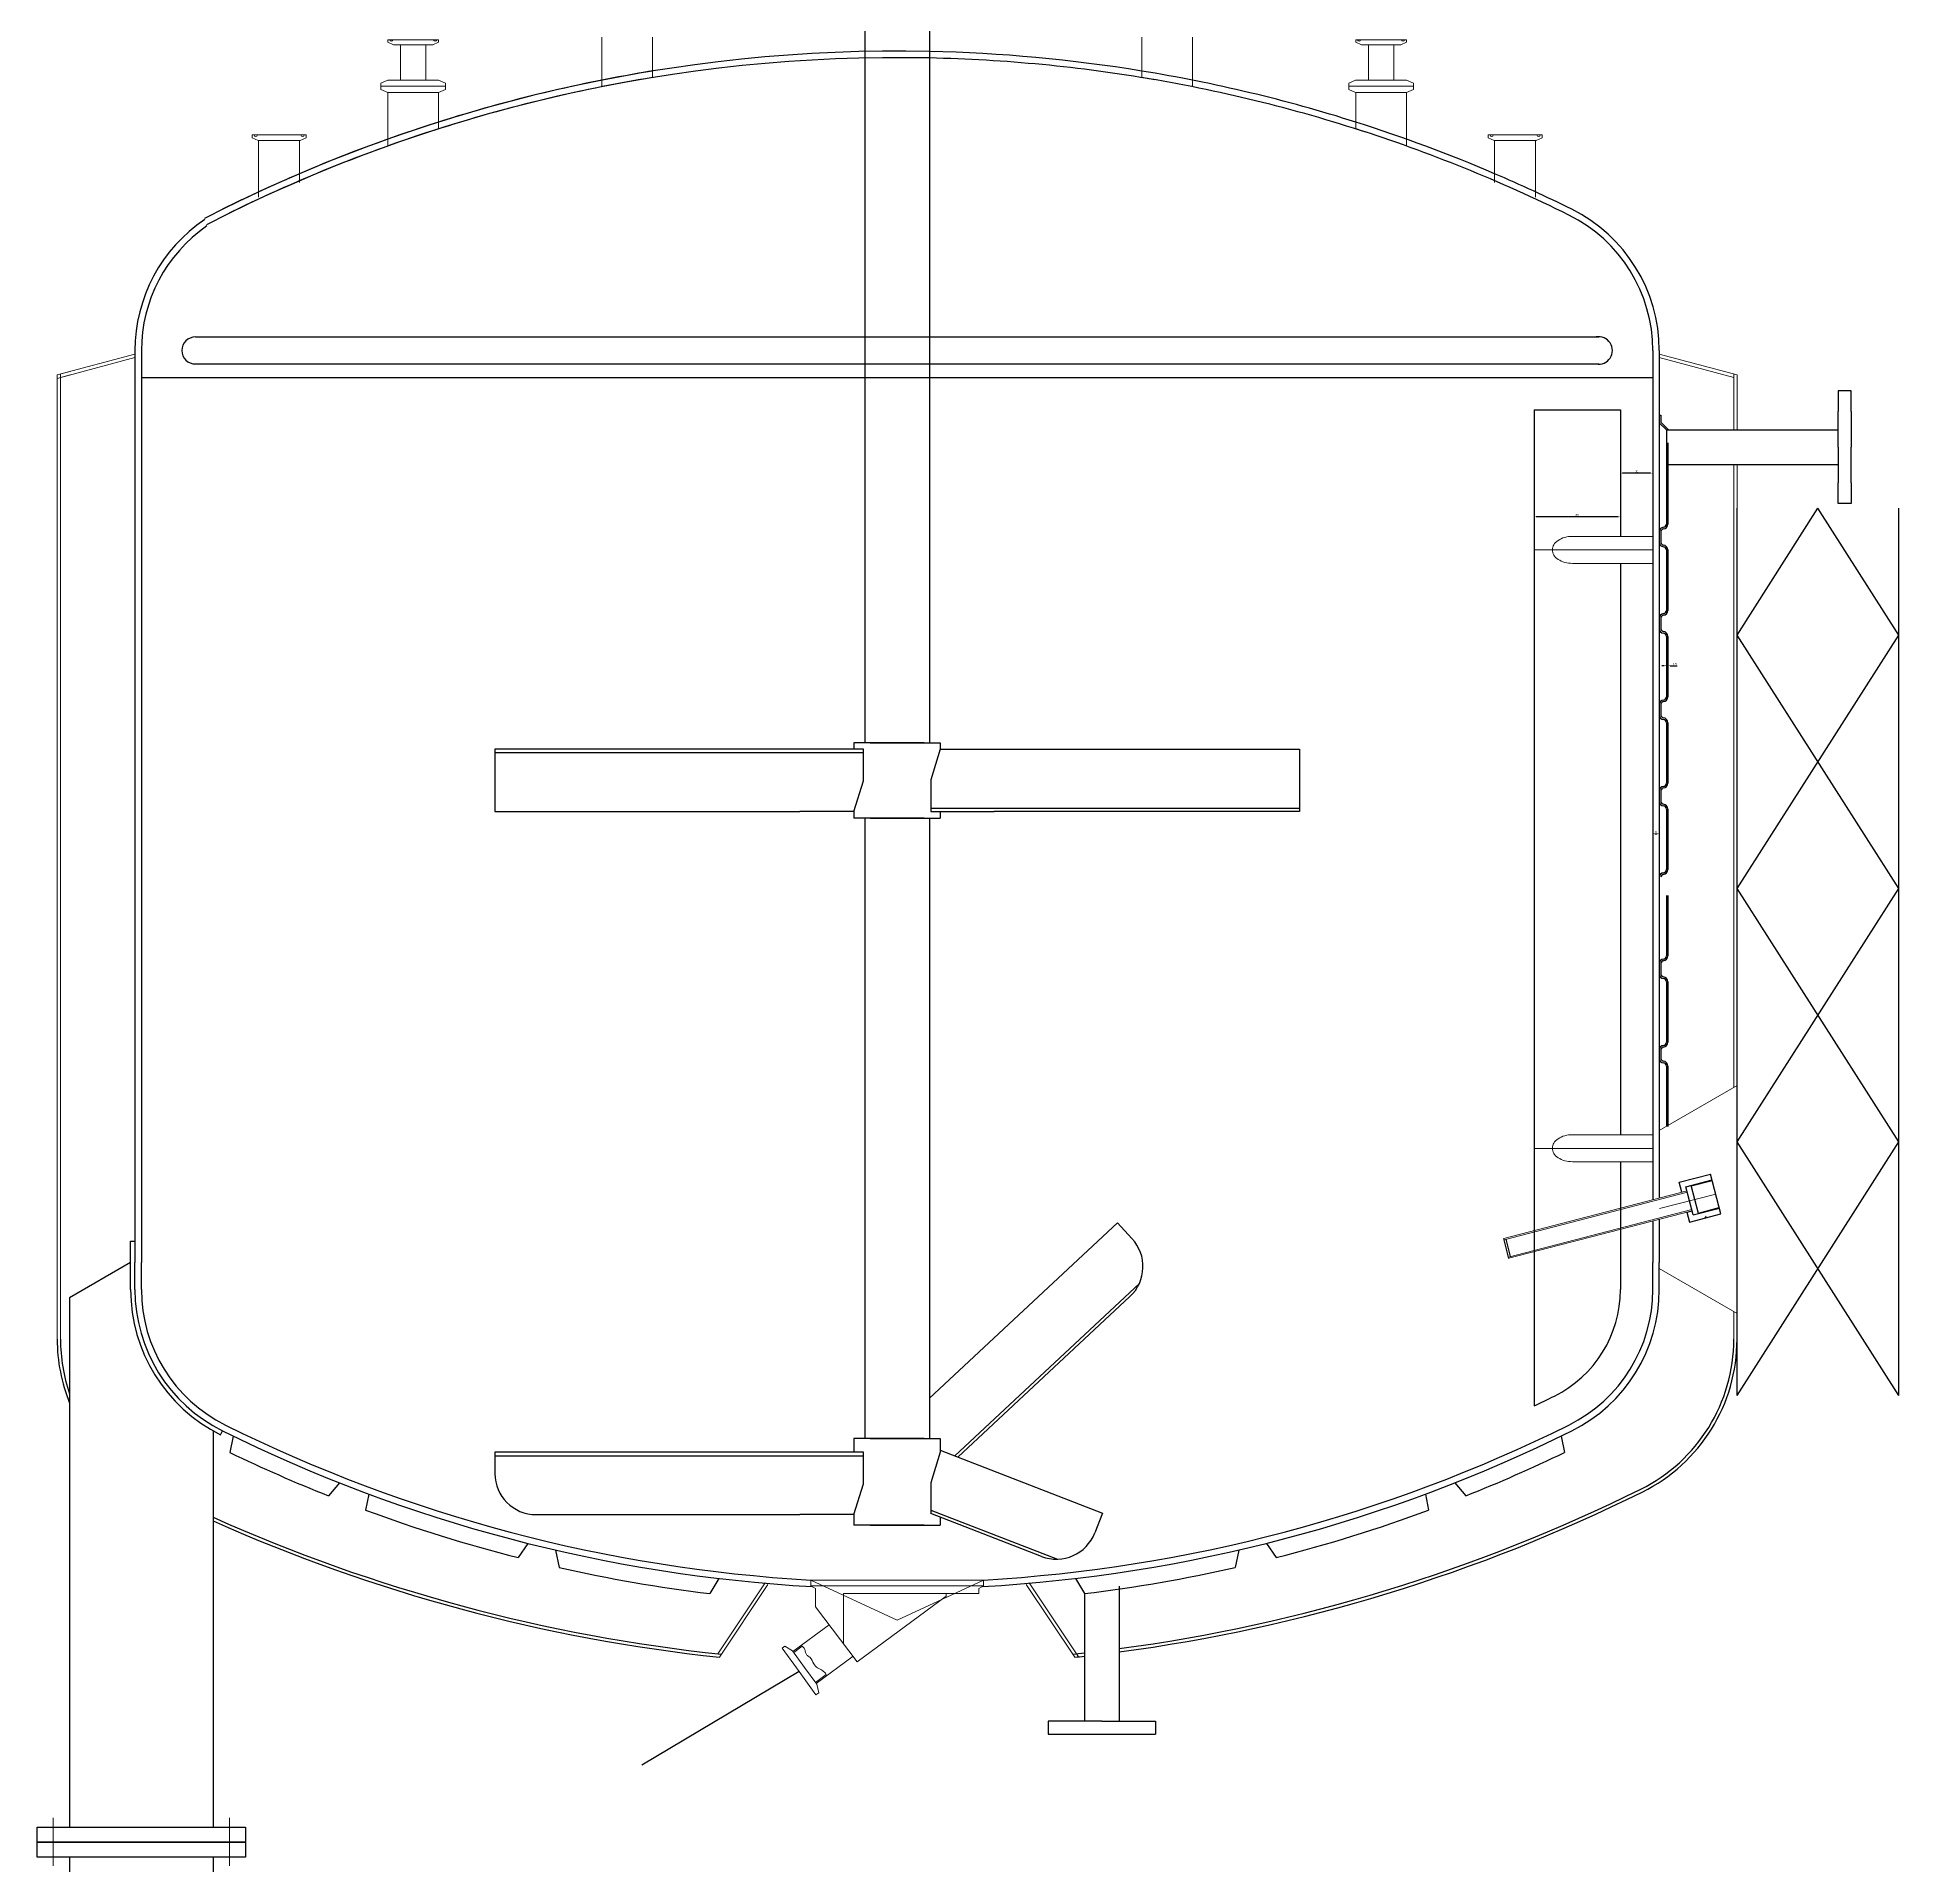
# Model space of a CAD drawing. Extents: x 3128319 to 3130044, y -520700 to -516750.
# Drawn here: x 3128319 to 3130044, y -520150 to -518456 of the extents above; entities that cross this region are included whole.
import ezdxf

# ---------------------------------------------------------------- set-up
doc = ezdxf.new("R2010")
doc.units = 0
doc.header["$LTSCALE"] = 1000
for name, pattern in [('ACAD_ISO02W100', [15, 12, -3]), ('CENTER', [2, 1.25, -0.25, 0.25, -0.25]), ('CENTER2', [28.575, 19.05, -3.175, 3.175, -3.175])]:
    doc.linetypes.add(name, pattern=pattern)
for name, color, linetype, lineweight in [('1', 1, 'CENTER', 9), ('CAXA0', 7, 'Continuous', 70), ('CC', 7, 'Continuous', 13), ('CONSTRUCTION', 1, 'Continuous', 15), ('ST', 3, 'Continuous', 13), ('ST1', 9, 'Continuous', 13), ('XT', 4, 'ACAD_ISO02W100', 13), ('ZX', 6, 'CENTER2', 13), ('图层1', 1, 'Continuous', 15)]:
    doc.layers.add(name, color=color, linetype=linetype, lineweight=lineweight)
doc.layers.add('1轮廓实线层', color=7, linetype='Continuous')
doc.layers.add('wlx', color=4, linetype='Continuous')
doc.dimstyles.new('ISO-25', dxfattribs={"dimtxt": 2.5, "dimasz": 2.5, "dimexe": 1.25, "dimexo": 0.625, "dimtad": 1, "dimdsep": 46, "dimtxsty": 'Standard', "dimcen": 2.5, "dimadec": 0, "dimazin": 0, "dimtfac": 1, "dimtmove": 0, "dimatfit": 3, "dimfxl": 1, "dimarcsym": 0})

# ---------------------------------------------------------------- blocks, each defined once
blk = doc.blocks.new('*D4')
at = {"color": 0, "lineweight": -2}
for p, q in [((3129826.3, -519038.8), (3129824.3, -519038.8)), ((3129828.3, -519038.8), (3129828.3, -519038.3)), ((3129828.3, -519038.8), (3129829.8, -519038.8)), ((3129829.8, -519038.8), (3129829.8, -519038.3)), ((3129831.8, -519038.8), (3129838.4, -519038.8))]:
    blk.add_line(p, q, dxfattribs=at)
at = {"color": 0}
for points in [[(3129826.3, -519038.4), (3129826.3, -519039.1), (3129828.3, -519038.8)], [(3129831.8, -519038.4), (3129831.8, -519039.1), (3129829.8, -519038.8)]]:
    blk.add_solid(points, dxfattribs=at)
at = {"layer": 'DEFPOINTS', "color": 0}
for p in [(3129828.3, -519039.4), (3129829.8, -519038.8), (3129829.8, -519039.4)]:
    blk.add_point(p, dxfattribs=at)
at = {"color": 0, "insert": (3129836.1, -519037.1), "char_height": 2, "attachment_point": 5}
blk.add_mtext('1.5', dxfattribs=at)
blk = doc.blocks.new('*D3')
at = {"color": 0, "lineweight": -2}
for p, q in [((3129705.8, -518900.2), (3129705.8, -518901.2)), ((3129783.8, -518900.7), (3129707.8, -518900.7)), ((3129785.8, -518900.2), (3129785.8, -518901.2))]:
    blk.add_line(p, q, dxfattribs=at)
at = {"color": 0}
for points in [[(3129707.8, -518900.4), (3129707.8, -518901.1), (3129705.8, -518900.7)], [(3129783.8, -518900.4), (3129783.8, -518901.1), (3129785.8, -518900.7)]]:
    blk.add_solid(points, dxfattribs=at)
at = {"layer": 'DEFPOINTS', "color": 0}
for p in [(3129705.8, -518899.6), (3129705.8, -518900.7), (3129785.8, -518899.6)]:
    blk.add_point(p, dxfattribs=at)
at = {"color": 0, "insert": (3129745.8, -518899.1), "char_height": 2, "attachment_point": 5}
blk.add_mtext('80', dxfattribs=at)
blk = doc.blocks.new('*D2')
at = {"color": 0, "lineweight": -2}
for p, q in [((3129785.8, -518842.3), (3129785.8, -518860.7)), ((3129815.8, -518842.3), (3129815.8, -518860.7)), ((3129813.8, -518860.2), (3129787.8, -518860.2))]:
    blk.add_line(p, q, dxfattribs=at)
at = {"color": 0}
for points in [[(3129787.8, -518859.9), (3129787.8, -518860.6), (3129785.8, -518860.2)], [(3129813.8, -518859.9), (3129813.8, -518860.6), (3129815.8, -518860.2)]]:
    blk.add_solid(points, dxfattribs=at)
at = {"layer": 'DEFPOINTS', "color": 0}
for p in [(3129785.8, -518841.6), (3129815.8, -518841.6), (3129785.8, -518860.2)]:
    blk.add_point(p, dxfattribs=at)
at = {"color": 0, "insert": (3129800.8, -518858.6), "char_height": 2, "attachment_point": 5}
blk.add_mtext('30', dxfattribs=at)
blk = doc.blocks.new('*D1')
at = {"color": 0, "lineweight": -2}
for p, q in [((3129815.8, -519193.7), (3129815.8, -519193.8)), ((3129817.8, -519194.3), (3129819.8, -519194.3)), ((3129821.8, -519193.7), (3129821.8, -519193.8))]:
    blk.add_line(p, q, dxfattribs=at)
at = {"color": 0}
for points in [[(3129817.8, -519194), (3129817.8, -519194.7), (3129815.8, -519194.3)], [(3129819.8, -519194), (3129819.8, -519194.7), (3129821.8, -519194.3)]]:
    blk.add_solid(points, dxfattribs=at)
at = {"layer": 'DEFPOINTS', "color": 0}
for p in [(3129815.8, -519194.3), (3129821.8, -519194.3), (3129821.8, -519194.3)]:
    blk.add_point(p, dxfattribs=at)
at = {"color": 0, "insert": (3129818.8, -519192.7), "char_height": 2, "attachment_point": 5}
blk.add_mtext('6', dxfattribs=at)
blk = doc.blocks.new('bbw')
at = {"color": 3, "linetype": 'Continuous'}
for p, q in [((0, -399.1), (0, 422.7)), ((149.8, -399.1), (149.8, 422.7))]:
    blk.add_line(p, q, dxfattribs=at)
at = {"color": 3}
for p, q in [((0, 305.3), (74.9, 422.7)), ((149.8, 305.3), (74.9, 422.7)), ((0, 70.5), (149.8, 305.3)), ((149.8, 70.5), (0, 305.3)), ((0, -164.3), (149.8, 70.5)), ((149.8, -164.3), (0, 70.5)), ((0, -399.1), (149.8, -164.3)), ((149.8, -399.1), (0, -164.3))]:
    blk.add_line(p, q, dxfattribs=at)

msp = doc.modelspace()

# ---------------------------------------------------------------- linework, layer by layer
for p, q in [((3129085.83, -517347.893), (3129085.83, -518661.29)), ((3129145.831, -517348.332), (3129145.831, -518661.185)), ((3129085.83, -518661.29), (3129085.83, -519109.956)), ((3129145.831, -518661.185), (3129145.831, -519109.956)), ((3129075.831, -519109.956), (3129075.831, -519115.832)), ((3129155.831, -519109.956), (3129155.831, -519115.832)), ((3129075.831, -519173.653), (3129075.831, -519179.956)), ((3129085.83, -519179.956), (3129085.83, -519754.688)), ((3129145.831, -519179.956), (3129145.831, -519754.688)), ((3129155.831, -519173.653), (3129155.831, -519179.956)), ((3129075.831, -519754.688), (3129075.831, -519767.223)), ((3129155.831, -519754.688), (3129155.831, -519767.223)), ((3129075.831, -519825.045), (3129075.831, -519834.688)), ((3129155.831, -519827.397), (3129155.831, -519834.688))]:
    msp.add_line(p, q)
at = {"lineweight": 15}
for p, q in [((3128524.4, -518551.981), (3128524.4, -518604.63)), ((3128562.4, -518551.981), (3128562.4, -518591.143)), ((3129669.262, -518551.981), (3129669.262, -518591.143)), ((3129707.262, -518551.981), (3129707.262, -518604.63)), ((3129741.509, -518918.851), (3129815.831, -518918.851)), ((3129741.509, -518943.851), (3129815.831, -518943.851)), ((3129821.831, -519469.092), (3129893.831, -519427.523)), ((3129741.509, -519473.128), (3129815.831, -519473.128)), ((3129741.509, -519498.128), (3129815.831, -519498.128)), ((3129864.017, -519550.321), (3129865.077, -519548.484)), ((3129821.831, -519597.205), (3129893.831, -519638.774))]:
    msp.add_line(p, q, dxfattribs=at)
at = {"ltscale": 10}
for p, q in [((3128465.831, -518734.132), (3129765.831, -518734.132)), ((3128409.831, -518746.632), (3128409.831, -518806.632)), ((3128409.831, -518746.632), (3128409.831, -518771.632)), ((3128415.831, -518746.632), (3128415.831, -518813.132)), ((3128415.831, -518746.632), (3128415.831, -518771.632)), ((3129815.831, -518746.632), (3129815.831, -519533.364)), ((3129815.831, -518746.632), (3129815.831, -518771.632)), ((3129821.831, -518746.632), (3129821.831, -519531.808)), ((3129821.831, -518746.632), (3129821.831, -518771.632)), ((3128465.831, -518759.132), (3129765.831, -518759.132)), ((3128415.831, -518771.632), (3129815.831, -518771.632)), ((3129705.831, -518801.632), (3129705.831, -519724.362)), ((3129705.831, -518801.632), (3129785.831, -518801.632)), ((3129785.831, -518801.632), (3129785.831, -518918.851)), ((3128409.831, -518806.632), (3128409.831, -519591.632)), ((3128415.831, -518813.132), (3128415.831, -519591.632)), ((3129785.831, -518943.851), (3129785.831, -519473.128)), ((3129140.832, -519109.956), (3129075.831, -519109.956)), ((3129090.83, -519109.956), (3129155.831, -519109.956)), ((3128743.226, -519115.832), (3128743.226, -519173.653)), ((3129025.831, -519115.832), (3128743.226, -519115.832)), ((3129025.831, -519119.414), (3128743.226, -519119.414)), ((3129084.706, -519115.832), (3129025.831, -519115.832)), ((3129084.706, -519119.414), (3129025.831, -519119.414)), ((3129084.706, -519145.137), (3129084.706, -519115.832)), ((3129155.831, -519115.832), (3129146.955, -519144.348)), ((3129155.831, -519115.832), (3129205.831, -519115.832)), ((3129205.831, -519115.832), (3129488.436, -519115.832)), ((3129488.436, -519115.832), (3129488.436, -519173.653)), ((3129075.831, -519173.653), (3129084.706, -519145.137)), ((3129146.955, -519144.348), (3129146.955, -519173.653)), ((3128743.226, -519173.653), (3129025.831, -519173.653)), ((3129075.831, -519173.653), (3129025.831, -519173.653)), ((3129140.832, -519179.956), (3129075.831, -519179.956)), ((3129090.83, -519179.956), (3129155.831, -519179.956)), ((3129146.955, -519170.73), (3129205.831, -519170.73)), ((3129146.955, -519173.653), (3129205.831, -519173.653)), ((3129205.831, -519170.73), (3129488.436, -519170.73)), ((3129488.436, -519173.653), (3129205.831, -519173.653)), ((3129785.831, -519498.128), (3129785.831, -519616.632)), ((3129145.831, -519717.235), (3129319.888, -519554.853)), ((3129815.831, -519552.992), (3129815.831, -519591.632)), ((3129821.831, -519551.436), (3129821.831, -519591.632)), ((3128405.831, -519571.632), (3128409.831, -519571.632)), ((3128405.831, -519591.632), (3128405.831, -519571.632)), ((3128405.831, -519591.632), (3128405.831, -519571.632)), ((3128405.831, -519591.632), (3128349.331, -519624.252)), ((3128405.831, -519616.632), (3128405.831, -519591.632)), ((3128409.831, -519616.632), (3128409.831, -519591.632)), ((3128415.831, -519616.632), (3128415.831, -519591.632)), ((3129815.831, -519616.632), (3129815.831, -519591.632)), ((3129821.831, -519616.632), (3129821.831, -519591.632)), ((3129169.157, -519770.552), (3129340.181, -519610.999)), ((3128349.331, -519624.252), (3128349.331, -520114.463)), ((3129331.472, -519623.122), (3129172.186, -519771.725)), ((3128482.331, -519747.39), (3128482.331, -520114.463)), ((3128489.164, -519751.003), (3128490.942, -519747.42)), ((3128743.226, -519767.223), (3128743.226, -519786.945)), ((3129025.831, -519767.223), (3128743.226, -519767.223)), ((3129084.706, -519767.223), (3129025.831, -519767.223)), ((3129140.832, -519754.688), (3129075.831, -519754.688)), ((3129084.706, -519796.529), (3129084.706, -519767.223)), ((3129090.83, -519754.688), (3129155.831, -519754.688)), ((3129155.831, -519767.223), (3129146.955, -519795.739)), ((3129155.831, -519765.391), (3129306.047, -519823.56)), ((3129025.831, -519770.805), (3128743.226, -519770.805)), ((3129084.706, -519770.805), (3129025.831, -519770.805)), ((3129075.831, -519825.045), (3129084.706, -519796.529)), ((3129146.955, -519795.739), (3129146.955, -519823.96)), ((3128781.326, -519825.045), (3129025.831, -519825.045)), ((3129075.831, -519825.045), (3129025.831, -519825.045)), ((3129140.832, -519834.688), (3129075.831, -519834.688)), ((3129090.83, -519834.688), (3129155.831, -519834.688)), ((3129146.955, -519820.824), (3129264.344, -519866.281)), ((3129249.639, -519863.722), (3129146.955, -519823.96)), ((3129306.047, -519823.56), (3129298.926, -519841.951)), ((3128319.331, -520114.463), (3128482.331, -520114.463)), ((3128319.331, -520128.463), (3128319.331, -520114.463)), ((3128319.331, -520142.463), (3128319.331, -520128.463)), ((3128319.331, -520128.463), (3128482.331, -520128.463)), ((3128349.331, -520128.463), (3128319.331, -520128.463)), ((3128512.331, -520128.463), (3128349.331, -520128.463)), ((3128482.331, -520114.463), (3128512.331, -520114.463)), ((3128482.331, -520114.463), (3128507.331, -520114.463)), ((3128482.331, -520128.463), (3128512.331, -520128.463)), ((3128512.331, -520114.463), (3128512.331, -520128.463)), ((3128512.331, -520128.463), (3128512.331, -520142.463)), ((3128349.331, -520142.463), (3128319.331, -520142.463)), ((3128349.331, -520142.463), (3128349.331, -520678.402)), ((3128512.331, -520142.463), (3128349.331, -520142.463)), ((3128482.331, -520142.463), (3128482.331, -520678.402))]:
    msp.add_line(p, q, dxfattribs=at)
at = {"color": 1}
for p, q in [((3129999.628, -518783.998), (3129987.628, -518783.998)), ((3129987.628, -518783.998), (3129987.628, -518803.253)), ((3129999.628, -518803.253), (3129999.628, -518783.998)), ((3129987.628, -518836.253), (3129987.628, -518803.253)), ((3129999.628, -518803.253), (3129999.628, -518836.253)), ((3129821.831, -518806.632), (3129823.331, -518806.632)), ((3129821.831, -518813.753), (3129828.331, -518820.253)), ((3129823.331, -518806.632), (3129823.331, -518813.132)), ((3129823.331, -518813.132), (3129829.831, -518819.632)), ((3129828.331, -518820.253), (3129828.331, -518871.432)), ((3129828.331, -518820.253), (3129934.831, -518820.253)), ((3129829.831, -518819.632), (3129829.831, -518820.253)), ((3129829.831, -518819.632), (3129829.831, -518820.253)), ((3129934.831, -518820.253), (3129987.628, -518820.253)), ((3129829.831, -518832.253), (3129829.831, -518907.432)), ((3129987.628, -518836.253), (3129987.628, -518869.253)), ((3129999.628, -518869.253), (3129999.628, -518836.253)), ((3129828.331, -518851.432), (3129828.331, -518907.432)), ((3129828.331, -518852.253), (3129987.628, -518852.253)), ((3129987.628, -518888.508), (3129987.628, -518869.253)), ((3129999.628, -518869.253), (3129999.628, -518888.508)), ((3129999.628, -518888.508), (3129987.628, -518888.508)), ((3129823.331, -518914.414), (3129823.331, -518924.449)), ((3129828.331, -518931.432), (3129828.331, -518987.432)), ((3129829.831, -518931.432), (3129829.831, -518987.432)), ((3129821.831, -518993.43), (3129821.831, -519002.5)), ((3129823.331, -518994.414), (3129823.331, -519004.449)), ((3129828.331, -519011.432), (3129828.331, -519067.432)), ((3129829.831, -519011.432), (3129829.831, -519067.432)), ((3129821.831, -519073.43), (3129821.831, -519082.5)), ((3129823.331, -519074.414), (3129823.331, -519084.449)), ((3129828.331, -519091.432), (3129828.331, -519147.432)), ((3129829.831, -519091.432), (3129829.831, -519147.432)), ((3129821.831, -519153.43), (3129821.831, -519162.5)), ((3129823.331, -519154.414), (3129823.331, -519164.449)), ((3129828.331, -519171.432), (3129828.331, -519227.432)), ((3129829.831, -519171.432), (3129829.831, -519227.432)), ((3129821.831, -519233.43), (3129821.831, -519242.5)), ((3129828.331, -519251.432), (3129828.331, -519307.432)), ((3129829.831, -519251.432), (3129829.831, -519307.432)), ((3129821.831, -519313.43), (3129821.831, -519322.5)), ((3129823.331, -519314.414), (3129823.331, -519324.449)), ((3129828.331, -519331.432), (3129828.331, -519387.432)), ((3129829.831, -519331.432), (3129829.831, -519387.432)), ((3129821.831, -519393.43), (3129821.831, -519402.5)), ((3129823.331, -519394.414), (3129823.331, -519402.5)), ((3129828.331, -519409.482), (3129828.331, -519465.482)), ((3129829.831, -519409.482), (3129829.831, -519465.482)), ((3129289.416, -519898.274), (3129289.416, -520006.15)), ((3129321.416, -519891.248), (3129321.416, -520016.353)), ((3129289.416, -519961.15), (3129289.416, -520016.353)), ((3129255.758, -520016.353), (3129255.758, -520028.353)), ((3129272.416, -520016.353), (3129255.758, -520016.353)), ((3129305.416, -520016.353), (3129272.416, -520016.353)), ((3129305.416, -520016.353), (3129338.416, -520016.353)), ((3129338.416, -520016.353), (3129355.074, -520016.353)), ((3129355.074, -520016.353), (3129355.074, -520028.353)), ((3129255.758, -520028.353), (3129272.416, -520028.353)), ((3129272.416, -520028.353), (3129355.074, -520028.353))]:
    msp.add_line(p, q, dxfattribs=at)
at = {"color": 7}
for p, q in [((3129840.247, -519517.217), (3129869.286, -519509.686)), ((3129878.826, -519546.469), (3129869.286, -519509.686)), ((3129842.632, -519526.413), (3129840.247, -519517.217)), ((3129846.467, -519521.286), (3129870.667, -519515.01)), ((3129846.467, -519521.286), (3129870.667, -519515.01)), ((3129853.245, -519547.421), (3129846.467, -519521.286)), ((3129858.085, -519546.166), (3129851.307, -519520.031)), ((3129851.433, -519520.515), (3129870.792, -519515.494)), ((3129851.433, -519520.515), (3129870.792, -519515.494)), ((3129847.401, -519544.805), (3129852.241, -519543.549)), ((3129853.245, -519547.421), (3129877.445, -519541.145)), ((3129857.96, -519545.682), (3129877.319, -519540.661)), ((3129847.401, -519544.805), (3129849.786, -519554)), ((3129849.786, -519554), (3129878.826, -519546.469))]:
    msp.add_line(p, q, dxfattribs=at)
at = {"linetype": 'Continuous', "lineweight": 15}
for p, q in [((3129847.471, -519525.158), (3129677.656, -519569.199)), ((3129847.773, -519526.319), (3129677.957, -519570.36)), ((3129851.94, -519542.388), (3129682.124, -519586.429)), ((3129852.241, -519543.549), (3129682.426, -519587.59))]:
    msp.add_line(p, q, dxfattribs=at)
at = {"color": 1, "ltscale": 10}
for p, q in [((3128500.755, -519752.241), (3128497.699, -519767.429)), ((3129730.907, -519752.241), (3129733.963, -519767.429)), ((3128599.29, -519795.594), (3128589.017, -519807.654)), ((3129632.372, -519795.594), (3129642.645, -519807.654)), ((3128626.537, -519806.031), (3128623.54, -519820.917)), ((3129605.124, -519806.031), (3129608.121, -519820.917)), ((3128773.711, -519851.657), (3128764.854, -519864.889)), ((3129457.95, -519851.657), (3129466.807, -519864.889)), ((3128799.405, -519857.847), (3128802.631, -519873.97)), ((3129432.257, -519857.847), (3129429.03, -519873.97)), ((3128950.743, -519884.19), (3128942.246, -519898.274)), ((3129280.919, -519884.19), (3129289.416, -519898.274))]:
    msp.add_line(p, q, dxfattribs=at)
at = {"ltscale": 10}
for centre, radius, start, end in [((3129115.831, -519875.348), 1406, 88.77738, 117.15173), ((3129115.831, -519875.348), 1400, 88.772139, 117.19206), ((3129115.831, -519875.348), 1406, 80.726942, 88.77738), ((3129115.831, -519875.348), 1406, 99.273058, 107.586602), ((3129115.831, -519875.348), 1400, 80.2005, 88.772139), ((3129115.831, -519875.348), 1406, 72.413398, 80.726942), ((3129115.831, -519875.348), 1400, 99.313153, 108.125423), ((3129115.831, -519875.348), 1400, 71.874577, 80.686847), ((3129115.831, -519875.348), 1400, 107.66445, 116.3878), ((3129115.831, -519875.348), 1406, 107.586602, 113.179998), ((3129115.831, -519875.348), 1406, 66.820002, 72.413398), ((3129115.831, -519875.348), 1400, 63.6122, 72.33555), ((3129115.831, -519875.348), 1406, 113.179998, 116.3878), ((3129115.831, -519875.348), 1406, 63.6122, 66.820002), ((3128555.831, -518746.632), 146, 123.830545, 180), ((3129675.831, -518746.632), 140, 0, 63.6122), ((3129675.831, -518746.632), 146, 0, 63.6122), ((3128555.831, -518746.632), 140, 124.536166, 180), ((3128465.831, -518746.632), 12.5, 90, 270), ((3129765.631, -518746.632), 12.7, 259.818252, 100.181748), ((3129305.482, -519595.263), 38.1, 313.012504, 43.012504), ((3128555.831, -519616.632), 150, 180, 243.6122), ((3128555.831, -519616.632), 146, 180, 243.6122), ((3128555.831, -519616.632), 140, 180, 243.6122), ((3129675.831, -519616.632), 110, 296.3878, 0), ((3129675.831, -519616.632), 140, 296.3878, 0), ((3129675.831, -519616.632), 146, 296.3878, 0), ((3128495.831, -519662.566), 158, 180, 201.995207), ((3128495.831, -519662.566), 155, 180, 199.062778), ((3129735.831, -519662.566), 155, 296.3878, 0), ((3129735.831, -519662.566), 158, 296.3878, 0), ((3129115.831, -518487.916), 1370, 295.509258, 296.3878), ((3129115.831, -518487.916), 1406, 243.6122, 266.78897), ((3129115.831, -518487.916), 1400, 243.6122, 266.724171), ((3129115.831, -518487.916), 1406, 273.21103, 296.3878), ((3129115.831, -518487.916), 1400, 273.275829, 296.3878), ((3128781.326, -519786.945), 38.1, 180, 270), ((3129115.831, -518412.916), 1550, 277.621906, 296.3878), ((3129115.831, -518412.916), 1553, 277.607096, 296.3878), ((3129115.831, -518412.916), 1550, 245.876196, 263.976565), ((3129115.831, -518412.916), 1553, 245.925751, 263.918535), ((3129263.397, -519828.193), 38.1, 248.831985, 338.831985), ((3129115.831, -518412.916), 1550, 276.023435, 276.430055), ((3129115.831, -518412.916), 1553, 276.081465, 276.417581)]:
    msp.add_arc(centre, radius, start, end, dxfattribs=at)
at = {"color": 1}
for centre, radius, start, end in [((3129825.831, -518914.414), 4, 94.096044, 180), ((3129825.831, -518914.414), 2.5, 94.096044, 180), ((3129825.331, -518907.432), 3, 274.096044, 0), ((3129825.331, -518907.432), 4.5, 274.096044, 0), ((3129825.831, -518924.449), 4, 180, 265.903956), ((3129825.831, -518924.449), 2.5, 180, 265.903956), ((3129825.331, -518931.432), 3, 0, 85.903956), ((3129825.331, -518931.432), 4.5, 0, 85.903956), ((3129825.831, -518994.414), 4, 94.096044, 180), ((3129825.831, -518994.414), 2.5, 94.096044, 180), ((3129825.331, -518987.432), 3, 274.096044, 0), ((3129825.331, -518987.432), 4.5, 274.096044, 0), ((3129825.831, -519004.449), 4, 180, 265.903956), ((3129825.831, -519004.449), 2.5, 180, 265.903956), ((3129825.331, -519011.432), 3, 0, 85.903956), ((3129825.331, -519011.432), 4.5, 0, 85.903956), ((3129825.831, -519074.414), 4, 94.096044, 180), ((3129825.831, -519074.414), 2.5, 94.096044, 180), ((3129825.331, -519067.432), 3, 274.096044, 0), ((3129825.331, -519067.432), 4.5, 274.096044, 0), ((3129825.831, -519084.449), 4, 180, 265.903956), ((3129825.831, -519084.449), 2.5, 180, 265.903956), ((3129825.331, -519091.432), 3, 0, 85.903956), ((3129825.331, -519091.432), 4.5, 0, 85.903956), ((3129825.331, -519147.432), 3, 274.096044, 0), ((3129825.331, -519147.432), 4.5, 274.096044, 0), ((3129825.831, -519154.414), 4, 94.096044, 180), ((3129825.831, -519164.449), 4, 180, 265.903956), ((3129825.831, -519154.414), 2.5, 94.096044, 180), ((3129825.831, -519164.449), 2.5, 180, 265.903956), ((3129825.331, -519171.432), 3, 0, 85.903956), ((3129825.331, -519171.432), 4.5, 0, 85.903956), ((3129825.831, -519234.414), 4, 94.096044, 180), ((3129825.831, -519234.414), 2.5, 94.096044, 180), ((3129825.331, -519227.432), 3, 274.096044, 0), ((3129825.331, -519227.432), 4.5, 274.096044, 0), ((3129825.831, -519314.414), 4, 94.096044, 180), ((3129825.831, -519314.414), 2.5, 94.096044, 180), ((3129825.331, -519307.432), 3, 274.096044, 0), ((3129825.331, -519307.432), 4.5, 274.096044, 0), ((3129825.831, -519324.449), 4, 180, 265.903956), ((3129825.831, -519324.449), 2.5, 180, 265.903956), ((3129825.331, -519331.432), 3, 0, 85.903956), ((3129825.331, -519331.432), 4.5, 0, 85.903956), ((3129825.331, -519387.432), 3, 274.096044, 0), ((3129825.331, -519387.432), 4.5, 274.096044, 0), ((3129825.831, -519394.414), 4, 94.096044, 180), ((3129825.831, -519402.5), 4, 180, 265.903956), ((3129825.831, -519394.414), 2.5, 94.096044, 180), ((3129825.831, -519402.5), 2.5, 180, 265.903956), ((3129825.331, -519409.482), 3, 0, 85.903956), ((3129825.331, -519409.482), 4.5, 0, 85.903956)]:
    msp.add_arc(centre, radius, start, end, dxfattribs=at)
at = {"color": 1, "ltscale": 10}
for start, end in [(244.214828, 248.239077), (291.760923, 295.785172), (249.730313, 255.700372), (284.299628, 290.269687), (257.26702, 262.983406), (277.016594, 282.73298)]:
    msp.add_arc((3129115.831, -518487.916), 1421, start, end, dxfattribs=at)
at = {"lineweight": 15, "extrusion": (0, 0, -1)}
for centre in [(3129741.509, -518931.196), (3129741.509, -519485.474)]:
    msp.add_ellipse(centre, major_axis=(-18.776, 0), ratio=0.65749403, start_param=-0.0125278, end_param=1.57079633, dxfattribs=at)
at = {"lineweight": 15}
for centre in [(3129741.509, -518931.506), (3129741.509, -519485.783)]:
    msp.add_ellipse(centre, major_axis=(18.776, 0), ratio=0.65749403, start_param=3.12906486, end_param=4.71238898, dxfattribs=at)
at = {"layer": '1', "lineweight": 15}
msp.add_line((3129822.081, -519541.492), (3129874.056, -519528.078), dxfattribs=at)
at = {"layer": '1轮廓实线层'}
for p, q in [((3129682.447, -519587.671), (3129677.656, -519569.199)), ((3129684.081, -519586.008), (3129679.914, -519569.939))]:
    msp.add_line(p, q, dxfattribs=at)
at = {"layer": 'CAXA0', "lineweight": 5, "ltscale": 10}
msp.add_line((3129333.341, -519569.273), (3129319.888, -519554.853), dxfattribs=at)
at = {"layer": 'CC', "lineweight": 15}
for p, q in [((3128842.393, -518456.433), (3128842.393, -518502.31)), ((3128889.268, -518456.433), (3128889.268, -518493.802)), ((3129342.393, -518456.433), (3129342.393, -518493.802)), ((3129389.268, -518456.433), (3129389.268, -518502.31)), ((3128667.575, -518458.771), (3128644.137, -518458.771)), ((3128644.137, -518458.771), (3128644.137, -518461.115)), ((3128649.338, -518463.458), (3128644.137, -518461.115)), ((3128649.338, -518463.458), (3128667.575, -518463.458)), ((3128655.856, -518496.271), (3128655.856, -518463.458)), ((3128667.575, -518458.771), (3128691.012, -518458.771)), ((3128685.811, -518463.458), (3128667.575, -518463.458)), ((3128679.293, -518496.271), (3128679.293, -518463.458)), ((3128685.811, -518463.458), (3128691.012, -518461.115)), ((3128691.012, -518458.771), (3128691.012, -518461.115)), ((3129540.649, -518458.771), (3129540.649, -518461.115)), ((3129564.087, -518458.771), (3129540.649, -518458.771)), ((3129545.851, -518463.458), (3129540.649, -518461.115)), ((3129545.851, -518463.458), (3129564.087, -518463.458)), ((3129552.368, -518496.271), (3129552.368, -518463.458)), ((3129564.087, -518458.771), (3129587.524, -518458.771)), ((3129582.323, -518463.458), (3129564.087, -518463.458)), ((3129575.806, -518496.271), (3129575.806, -518463.458)), ((3129582.323, -518463.458), (3129587.524, -518461.115)), ((3129587.524, -518458.771), (3129587.524, -518461.115)), ((3128644.011, -518496.271), (3128637.575, -518499.083)), ((3128637.575, -518499.083), (3128637.575, -518501.896)), ((3128637.575, -518501.896), (3128667.575, -518501.896)), ((3128637.575, -518501.896), (3128667.575, -518501.896)), ((3128637.575, -518504.708), (3128637.575, -518501.896)), ((3128644.011, -518507.521), (3128637.575, -518504.708)), ((3128667.575, -518496.271), (3128644.011, -518496.271)), ((3128667.575, -518507.521), (3128644.011, -518507.521)), ((3128644.137, -518507.521), (3128644.137, -518557.203)), ((3128667.575, -518496.271), (3128691.139, -518496.271)), ((3128697.575, -518501.896), (3128667.575, -518501.896)), ((3128697.575, -518501.896), (3128667.575, -518501.896)), ((3128667.575, -518507.521), (3128691.012, -518507.521)), ((3128667.575, -518507.521), (3128691.139, -518507.521)), ((3128691.012, -518507.521), (3128691.012, -518541.358)), ((3128691.139, -518496.271), (3128697.575, -518499.083)), ((3128691.139, -518507.521), (3128697.575, -518504.708)), ((3128697.575, -518499.083), (3128697.575, -518501.896)), ((3128697.575, -518504.708), (3128697.575, -518501.896)), ((3129540.523, -518496.271), (3129534.087, -518499.083)), ((3129534.087, -518499.083), (3129534.087, -518501.896)), ((3129534.087, -518504.708), (3129534.087, -518501.896)), ((3129534.087, -518501.896), (3129564.087, -518501.896)), ((3129534.087, -518501.896), (3129564.087, -518501.896)), ((3129540.523, -518507.521), (3129534.087, -518504.708)), ((3129564.087, -518496.271), (3129540.523, -518496.271)), ((3129564.087, -518507.521), (3129540.523, -518507.521)), ((3129540.649, -518507.521), (3129540.649, -518541.358)), ((3129564.087, -518507.521), (3129540.649, -518507.521)), ((3129564.087, -518496.271), (3129587.651, -518496.271)), ((3129594.087, -518501.896), (3129564.087, -518501.896)), ((3129594.087, -518501.896), (3129564.087, -518501.896)), ((3129564.087, -518507.521), (3129587.651, -518507.521)), ((3129587.524, -518507.521), (3129587.524, -518557.203)), ((3129587.651, -518496.271), (3129594.087, -518499.083)), ((3129587.651, -518507.521), (3129594.087, -518504.708)), ((3129594.087, -518499.083), (3129594.087, -518501.896)), ((3129594.087, -518504.708), (3129594.087, -518501.896)), ((3128543.4, -518546.981), (3128518.4, -518546.981)), ((3128518.4, -518546.981), (3128518.4, -518549.481)), ((3128523.948, -518551.981), (3128518.4, -518549.481)), ((3128523.948, -518551.981), (3128543.4, -518551.981)), ((3128543.4, -518546.981), (3128568.4, -518546.981)), ((3128562.852, -518551.981), (3128543.4, -518551.981)), ((3128562.852, -518551.981), (3128568.4, -518549.481)), ((3128568.4, -518546.981), (3128568.4, -518549.481)), ((3129663.262, -518546.981), (3129663.262, -518549.481)), ((3129688.262, -518546.981), (3129663.262, -518546.981)), ((3129668.81, -518551.981), (3129663.262, -518549.481)), ((3129668.81, -518551.981), (3129688.262, -518551.981)), ((3129688.262, -518546.981), (3129713.262, -518546.981)), ((3129707.714, -518551.981), (3129688.262, -518551.981)), ((3129707.714, -518551.981), (3129713.262, -518549.481)), ((3129713.262, -518546.981), (3129713.262, -518549.481))]:
    msp.add_line(p, q, dxfattribs=at)
at = {"layer": 'CC'}
for p, q in [((3128337.831, -518769.33), (3128409.831, -518750.038)), ((3129893.831, -518769.33), (3129821.831, -518750.038)), ((3128337.831, -518772.436), (3128409.831, -518753.143)), ((3128337.831, -518769.33), (3128349.79, -518766.125)), ((3128340.831, -518768.526), (3128340.831, -518800.253)), ((3129890.831, -518771.632), (3129821.831, -518753.143)), ((3129890.831, -518768.526), (3129890.831, -518820.253)), ((3128337.831, -518769.33), (3128337.831, -518800.253)), ((3128340.831, -518771.632), (3128349.79, -518769.231)), ((3129893.831, -518769.33), (3129893.831, -518820.253)), ((3128337.831, -518800.253), (3128337.831, -519351.33)), ((3128340.831, -518797.227), (3128340.831, -519369.955)), ((3129890.831, -518852.253), (3129890.831, -519429.255)), ((3129893.831, -518852.253), (3129893.831, -519662.566)), ((3128337.831, -519351.33), (3128337.831, -519662.566)), ((3128340.831, -519351.33), (3128340.831, -519662.566)), ((3129890.831, -519637.042), (3129890.831, -519662.566)), ((3128993.666, -519888.241), (3128949.815, -519953.999)), ((3129237.996, -519888.241), (3129283.724, -519956.814)), ((3128996.162, -519889.906), (3128951.302, -519957.176)), ((3129235.5, -519889.906), (3129280.359, -519957.176))]:
    msp.add_line(p, q, dxfattribs=at)
at = {"layer": 'CONSTRUCTION', "color": 6, "linetype": 'CENTER', "ltscale": 3}
for p, q in [((3128334.167, -520150.349), (3128334.167, -520105.797)), ((3128497.494, -520150.349), (3128497.494, -520105.797))]:
    msp.add_line(p, q, dxfattribs=at)
at = {"layer": 'ST', "color": 1, "lineweight": 15}
for p, q in [((3129035.831, -519885.628), (3129035.831, -519890.962)), ((3129035.831, -519885.628), (3129195.831, -519885.628)), ((3129195.831, -519885.628), (3129195.831, -519890.962)), ((3129035.831, -519890.962), (3129040.275, -519893.628)), ((3129035.831, -519890.962), (3129195.831, -519890.962)), ((3129040.275, -519893.628), (3129040.275, -519910.517)), ((3129066.28, -519898.073), (3129191.386, -519898.073)), ((3129066.28, -519944.789), (3129066.28, -519898.073)), ((3129161.164, -519900.739), (3129078.961, -519961.501)), ((3129161.164, -519898.073), (3129161.164, -519900.739)), ((3129195.831, -519890.962), (3129191.386, -519893.628)), ((3129191.386, -519893.628), (3129191.386, -519898.073)), ((3129040.275, -519910.517), (3129078.961, -519961.501)), ((3129040.275, -519910.517), (3129078.961, -519961.501)), ((3129052.832, -519927.066), (3129019.375, -519951.797)), ((3129009.307, -519948.828), (3129011.896, -519946.947)), ((3129024.981, -519970.402), (3129009.307, -519948.828)), ((3129018.952, -519951.214), (3129011.896, -519946.947)), ((3129018.952, -519951.214), (3129030.159, -519966.64)), ((3129027.816, -519946.972), (3129020.044, -519952.717)), ((3129075.014, -519956.299), (3129040.943, -519981.483)), ((3129024.981, -519970.402), (3129040.656, -519991.976)), ((3129041.367, -519982.066), (3129030.159, -519966.64)), ((3129050.108, -519973.295), (3129040.275, -519980.563)), ((3129040.656, -519991.976), (3129043.245, -519990.095)), ((3129041.367, -519982.066), (3129043.245, -519990.095))]:
    msp.add_line(p, q, dxfattribs=at)
at = {"layer": 'ST1', "color": 1, "lineweight": 15}
msp.add_open_spline([(3129026.835, -519946.283), (3129028.338, -519947.268), (3129031.033, -519949.579), (3129031.031, -519955.148), (3129036.392, -519957.537), (3129037.873, -519962.961), (3129042.4, -519968.076), (3129048.626, -519969.645), (3129050.132, -519973.198), (3129050.487, -519974.429)], degree=3, knots=[3.2428133, 3.2428133, 3.2428133, 3.2428133, 10.479636, 18.16364535, 23.11528767, 33.00228794, 40.16018688, 51.47442331, 56.71690128, 56.71690128, 56.71690128, 56.71690128], dxfattribs=at)
at = {"layer": 'wlx'}
msp.add_line((3129024.981, -519970.402), (3128879.312, -520057.266), dxfattribs=at)
at = {"layer": 'XT', "color": 1, "lineweight": 15}
for p, q in [((3129035.831, -519885.628), (3129115.831, -519922.962)), ((3129115.831, -519922.962), (3129195.831, -519885.628))]:
    msp.add_line(p, q, dxfattribs=at)
at = {"layer": 'ZX', "lineweight": 15, "ltscale": 5}
for p, q in [((3129705.831, -518931.351), (3129815.831, -518931.351)), ((3129705.831, -519485.783), (3129815.831, -519485.783))]:
    msp.add_line(p, q, dxfattribs=at)
at = {"layer": '图层1', "lineweight": 15, "ltscale": 50}
for centre, radius in [((3128647.238, -518458.771), 1.406), ((3128687.911, -518458.771), 1.406), ((3129543.75, -518458.771), 1.406), ((3129584.424, -518458.771), 1.406), ((3128521.707, -518546.981), 1.5), ((3128565.092, -518546.981), 1.5), ((3129666.569, -518546.981), 1.5), ((3129709.955, -518546.981), 1.5)]:
    msp.add_arc(centre, radius, 180, 0, dxfattribs=at)

# ---------------------------------------------------------------- block references
msp.add_blockref('bbw', (3129893.831, -519315.551))

# ---------------------------------------------------------------- dimensions: what is measured, and where the dimension line sits
at = {"ltscale": 10}
for base, p1, p2, picture, middle in [((3129785.831, -518860.241), (3129815.831, -518841.632), (3129785.831, -518841.632), '*D2', (3129800.831, -518858.616)), ((3129705.831, -518900.721), (3129785.831, -518899.553), (3129705.831, -518899.553), '*D3', (3129745.831, -518899.096)), ((3129829.831, -519038.759), (3129828.331, -519039.432), (3129829.831, -519039.432), '*D4', (3129836.122, -519037.134)), ((3129821.831, -519194.343), (3129815.831, -519194.343), (3129821.831, -519194.343), '*D1', (3129818.831, -519192.718))]:
    dim = msp.add_linear_dim(base=base, p1=p1, p2=p2, dimstyle='ISO-25', override={"dimtxt": 2, "dimasz": 2, "dimexe": 0.5}, dxfattribs=at)
    dim.commit()
    dim.dimension.update_dxf_attribs({"geometry": picture, "text_midpoint": middle})

doc.saveas('drawing.dxf')
